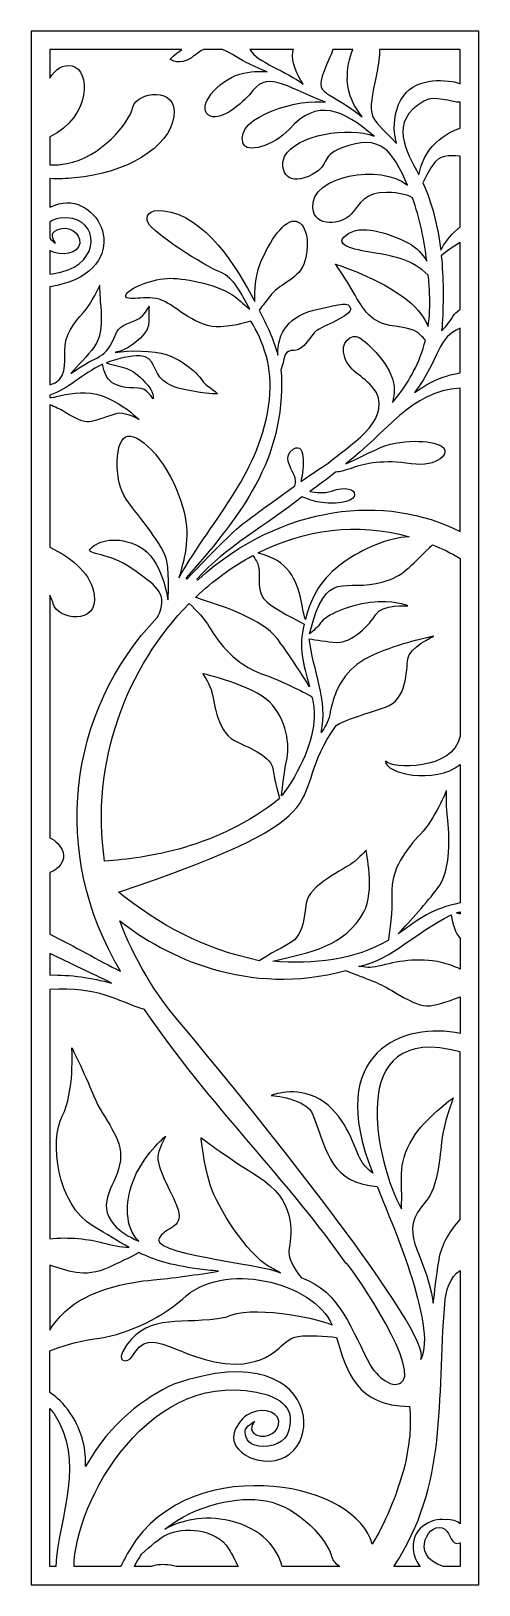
# Model space of a CAD drawing. Header units: centimetres. Extents: x -1.23 to 1.23, y -4.26 to 4.26.
import ezdxf

# ---------------------------------------------------------------- set-up
doc = ezdxf.new("R2010")
doc.units = ezdxf.units.CM
doc.header["$MEASUREMENT"] = 0
doc.layers.add('Layer 1', color=7, linetype='Continuous')

msp = doc.modelspace()

# ---------------------------------------------------------------- linework, layer by layer
at = {"layer": 'Layer 1', "color": 141}
for points, knots in [([(1.126, -4.26054), (1.126, -4.26054), (0.68715, -4.26054), (0.68715, -4.26054), (0.68715, -4.26054), (0.68715, -4.26054), (0.47068, -4.26054), (0.47068, -4.26054), (0.47068, -4.26054), (0.47068, -4.26054), (0.15092, -4.26054), (0.15092, -4.26054), (0.15092, -4.26054), (0.15092, -4.26054), (-0.03904, -4.26054), (-0.03904, -4.26054), (-0.03904, -4.26054), (-0.03904, -4.26054), (-0.29487, -4.26054), (-0.29487, -4.26054), (-0.29487, -4.26054), (-0.29487, -4.26054), (-0.49604, -4.26054), (-0.49604, -4.26054), (-0.49604, -4.26054), (-0.49604, -4.26054), (-0.64033, -4.26054), (-0.64033, -4.26054), (-0.64033, -4.26054), (-0.64033, -4.26054), (-0.70174, -4.26054), (-0.70174, -4.26054), (-0.70174, -4.26054), (-0.70174, -4.26054), (-0.70374, -4.26054), (-0.70374, -4.26054), (-0.70374, -4.26054), (-0.70374, -4.26054), (-0.77405, -4.26054), (-0.77405, -4.26054), (-0.77405, -4.26054), (-0.77405, -4.26054), (-0.99218, -4.26054), (-0.99218, -4.26054), (-0.99218, -4.26054), (-0.99218, -4.26054), (-1.09483, -4.26054), (-1.09483, -4.26054), (-1.09483, -4.26054), (-1.09483, -4.26054), (-1.12599, -4.26054), (-1.12599, -4.26054), (-1.12599, -4.26054), (-1.12599, -4.26054), (-1.22835, -4.26054), (-1.22835, -4.26054), (-1.22835, -4.26054), (-1.22835, -4.26054), (-1.22835, -4.15909), (-1.22835, -4.15909), (-1.22835, -4.15909), (-1.22835, -4.15909), (-1.22835, -3.22726), (-1.22835, -3.22726), (-1.22835, -3.22726), (-1.22835, -3.22726), (-1.22835, -3.16818), (-1.22835, -3.16818), (-1.22835, -3.16818), (-1.22835, -3.16818), (-1.22835, -2.49654), (-1.22835, -2.49654), (-1.22835, -2.49654), (-1.22835, -2.49654), (-1.22835, -2.38992), (-1.22835, -2.38992), (-1.22835, -2.38992), (-1.22835, -2.38992), (-1.22835, -0.99076), (-1.22835, -0.99076), (-1.22835, -0.99076), (-1.22835, -0.99076), (-1.22835, -0.92577), (-1.22835, -0.92577), (-1.22835, -0.92577), (-1.22835, -0.92577), (-1.22835, -0.74785), (-1.22835, -0.74785), (-1.22835, -0.74785), (-1.22835, -0.74785), (-1.22835, -0.6387), (-1.22835, -0.6387), (-1.22835, -0.6387), (-1.22835, -0.6387), (-1.22835, -0.33131), (-1.22835, -0.33131), (-1.22835, -0.33131), (-1.22835, -0.33131), (-1.22835, -0.25448), (-1.22835, -0.25448), (-1.22835, -0.25448), (-1.22835, -0.25448), (-1.22835, -0.17464), (-1.22835, -0.17464), (-1.22835, -0.17464), (-1.22835, -0.17464), (-1.22835, -0.14592), (-1.22835, -0.14592), (-1.22835, -0.14592), (-1.22835, -0.14592), (-1.22835, 0.27352), (-1.22835, 0.27352), (-1.22835, 0.27352), (-1.22835, 0.27352), (-1.22835, 0.51914), (-1.22835, 0.51914), (-1.22835, 0.51914), (-1.22835, 0.51914), (-1.22835, 1.29606), (-1.22835, 1.29606), (-1.22835, 1.29606), (-1.22835, 1.29606), (-1.22835, 1.46873), (-1.22835, 1.46873), (-1.22835, 1.46873), (-1.22835, 1.46873), (-1.22835, 2.84759), (-1.22835, 2.84759), (-1.22835, 2.84759), (-1.22835, 2.84759), (-1.22835, 2.92391), (-1.22835, 2.92391), (-1.22835, 2.92391), (-1.22835, 2.92391), (-1.22835, 3.4602), (-1.22835, 3.4602), (-1.22835, 3.4602), (-1.22835, 3.4602), (-1.22835, 3.535), (-1.22835, 3.535), (-1.22835, 3.535), (-1.22835, 3.535), (-1.22835, 3.64371), (-1.22835, 3.64371), (-1.22835, 3.64371), (-1.22835, 3.64371), (-1.22835, 3.80923), (-1.22835, 3.80923), (-1.22835, 3.80923), (-1.22835, 3.80923), (-1.22835, 4.15909), (-1.22835, 4.15909), (-1.22835, 4.15909), (-1.22835, 4.15909), (-1.22835, 4.26053), (-1.22835, 4.26053), (-1.22835, 4.26053), (-1.22835, 4.26053), (-1.12599, 4.26053), (-1.12599, 4.26053), (-1.12599, 4.26053), (-1.12599, 4.26053), (-0.23925, 4.26053), (-0.23925, 4.26053), (-0.23925, 4.26053), (-0.23925, 4.26053), (-0.17115, 4.26053), (-0.17115, 4.26053), (-0.17115, 4.26053), (-0.17115, 4.26053), (-0.08163, 4.26053), (-0.08163, 4.26053), (-0.08163, 4.26053), (-0.08163, 4.26053), (0.02567, 4.26053), (0.02567, 4.26053), (0.02567, 4.26053), (0.02567, 4.26053), (0.28216, 4.26053), (0.28216, 4.26053), (0.28216, 4.26053), (0.28216, 4.26053), (0.42595, 4.26053), (0.42595, 4.26053), (0.42595, 4.26053), (0.42595, 4.26053), (1.126, 4.26053), (1.126, 4.26053), (1.126, 4.26053), (1.126, 4.26053), (1.22836, 4.26053), (1.22836, 4.26053), (1.22836, 4.26053), (1.22836, 4.26053), (1.22836, 4.15909), (1.22836, 4.15909), (1.22836, 4.15909), (1.22836, 4.15909), (1.22836, 3.73963), (1.22836, 3.73963), (1.22836, 3.73963), (1.22836, 3.73963), (1.22836, 3.57592), (1.22836, 3.57592), (1.22836, 3.57592), (1.22836, 3.57592), (1.22836, 3.25664), (1.22836, 3.25664), (1.22836, 3.25664), (1.22836, 3.25664), (1.22836, 3.14824), (1.22836, 3.14824), (1.22836, 3.14824), (1.22836, 3.14824), (1.22836, 2.7879), (1.22836, 2.7879), (1.22836, 2.7879), (1.22836, 2.7879), (1.22836, 2.65257), (1.22836, 2.65257), (1.22836, 2.65257), (1.22836, 2.65257), (1.22836, 2.39538), (1.22836, 2.39538), (1.22836, 2.39538), (1.22836, 2.39538), (1.22836, 2.30002), (1.22836, 2.30002), (1.22836, 2.30002), (1.22836, 2.30002), (1.22836, 1.45623), (1.22836, 1.45623), (1.22836, 1.45623), (1.22836, 1.45623), (1.22836, 1.30372), (1.22836, 1.30372), (1.22836, 1.30372), (1.22836, 1.30372), (1.22836, 0.36633), (1.22836, 0.36633), (1.22836, 0.36633), (1.22836, 0.36633), (1.22836, 0.23911), (1.22836, 0.23911), (1.22836, 0.23911), (1.22836, 0.23911), (1.22836, 0.10286), (1.22836, 0.10286), (1.22836, 0.10286), (1.22836, 0.10286), (1.22836, 0.09508), (1.22836, 0.09508), (1.22836, 0.09508), (1.22836, 0.09508), (1.22836, -0.27286), (1.22836, -0.27286), (1.22836, -0.27286), (1.22836, -0.27286), (1.22836, -0.4803), (1.22836, -0.4803), (1.22836, -0.4803), (1.22836, -0.4803), (1.22836, -0.50063), (1.22836, -0.50063), (1.22836, -0.50063), (1.22836, -0.50063), (1.22836, -0.53778), (1.22836, -0.53778), (1.22836, -0.53778), (1.22836, -0.53778), (1.22836, -0.59751), (1.22836, -0.59751), (1.22836, -0.59751), (1.22836, -0.59751), (1.22836, -0.77805), (1.22836, -0.77805), (1.22836, -0.77805), (1.22836, -0.77805), (1.22836, -0.93868), (1.22836, -0.93868), (1.22836, -0.93868), (1.22836, -0.93868), (1.22836, -1.0115), (1.22836, -1.0115), (1.22836, -1.0115), (1.22836, -1.0115), (1.22836, -1.27149), (1.22836, -1.27149), (1.22836, -1.27149), (1.22836, -1.27149), (1.22836, -1.43188), (1.22836, -1.43188), (1.22836, -1.43188), (1.22836, -1.43188), (1.22836, -2.16338), (1.22836, -2.16338), (1.22836, -2.16338), (1.22836, -2.16338), (1.22836, -2.43997), (1.22836, -2.43997), (1.22836, -2.43997), (1.22836, -2.43997), (1.22836, -4.15909), (1.22836, -4.15909), (1.22836, -4.15909), (1.22836, -4.15909), (1.22836, -4.17668), (1.22836, -4.17668), (1.22836, -4.17668), (1.22836, -4.17668), (1.22836, -4.23943), (1.22836, -4.23943), (1.22836, -4.23943), (1.22836, -4.23943), (1.22836, -4.26054), (1.22836, -4.26054), (1.22836, -4.26054), (1.22836, -4.26054), (1.126, -4.26054), (1.126, -4.26054)], [0, 0, 0, 0, 0.0123457, 0.0123457, 0.0123457, 0.0123457, 0.0246914, 0.0246914, 0.0246914, 0.0246914, 0.037037, 0.037037, 0.037037, 0.037037, 0.0493827, 0.0493827, 0.0493827, 0.0493827, 0.0617284, 0.0617284, 0.0617284, 0.0617284, 0.0740741, 0.0740741, 0.0740741, 0.0740741, 0.0864198, 0.0864198, 0.0864198, 0.0864198, 0.0987654, 0.0987654, 0.0987654, 0.0987654, 0.1111111, 0.1111111, 0.1111111, 0.1111111, 0.1234568, 0.1234568, 0.1234568, 0.1234568, 0.1358025, 0.1358025, 0.1358025, 0.1358025, 0.1481481, 0.1481481, 0.1481481, 0.1481481, 0.1604938, 0.1604938, 0.1604938, 0.1604938, 0.1728395, 0.1728395, 0.1728395, 0.1728395, 0.1851852, 0.1851852, 0.1851852, 0.1851852, 0.1975309, 0.1975309, 0.1975309, 0.1975309, 0.2098765, 0.2098765, 0.2098765, 0.2098765, 0.2222222, 0.2222222, 0.2222222, 0.2222222, 0.2345679, 0.2345679, 0.2345679, 0.2345679, 0.2469136, 0.2469136, 0.2469136, 0.2469136, 0.2592593, 0.2592593, 0.2592593, 0.2592593, 0.2716049, 0.2716049, 0.2716049, 0.2716049, 0.2839506, 0.2839506, 0.2839506, 0.2839506, 0.2962963, 0.2962963, 0.2962963, 0.2962963, 0.308642, 0.308642, 0.308642, 0.308642, 0.3209877, 0.3209877, 0.3209877, 0.3209877, 0.3333333, 0.3333333, 0.3333333, 0.3333333, 0.345679, 0.345679, 0.345679, 0.345679, 0.3580247, 0.3580247, 0.3580247, 0.3580247, 0.3703704, 0.3703704, 0.3703704, 0.3703704, 0.382716, 0.382716, 0.382716, 0.382716, 0.3950617, 0.3950617, 0.3950617, 0.3950617, 0.4074074, 0.4074074, 0.4074074, 0.4074074, 0.4197531, 0.4197531, 0.4197531, 0.4197531, 0.4320988, 0.4320988, 0.4320988, 0.4320988, 0.4444444, 0.4444444, 0.4444444, 0.4444444, 0.4567901, 0.4567901, 0.4567901, 0.4567901, 0.4691358, 0.4691358, 0.4691358, 0.4691358, 0.4814815, 0.4814815, 0.4814815, 0.4814815, 0.4938272, 0.4938272, 0.4938272, 0.4938272, 0.5061728, 0.5061728, 0.5061728, 0.5061728, 0.5185185, 0.5185185, 0.5185185, 0.5185185, 0.5308642, 0.5308642, 0.5308642, 0.5308642, 0.5432099, 0.5432099, 0.5432099, 0.5432099, 0.5555556, 0.5555556, 0.5555556, 0.5555556, 0.5679012, 0.5679012, 0.5679012, 0.5679012, 0.5802469, 0.5802469, 0.5802469, 0.5802469, 0.5925926, 0.5925926, 0.5925926, 0.5925926, 0.6049383, 0.6049383, 0.6049383, 0.6049383, 0.617284, 0.617284, 0.617284, 0.617284, 0.6296296, 0.6296296, 0.6296296, 0.6296296, 0.6419753, 0.6419753, 0.6419753, 0.6419753, 0.654321, 0.654321, 0.654321, 0.654321, 0.6666667, 0.6666667, 0.6666667, 0.6666667, 0.6790123, 0.6790123, 0.6790123, 0.6790123, 0.691358, 0.691358, 0.691358, 0.691358, 0.7037037, 0.7037037, 0.7037037, 0.7037037, 0.7160494, 0.7160494, 0.7160494, 0.7160494, 0.7283951, 0.7283951, 0.7283951, 0.7283951, 0.7407407, 0.7407407, 0.7407407, 0.7407407, 0.7530864, 0.7530864, 0.7530864, 0.7530864, 0.7654321, 0.7654321, 0.7654321, 0.7654321, 0.7777778, 0.7777778, 0.7777778, 0.7777778, 0.7901235, 0.7901235, 0.7901235, 0.7901235, 0.8024691, 0.8024691, 0.8024691, 0.8024691, 0.8148148, 0.8148148, 0.8148148, 0.8148148, 0.8271605, 0.8271605, 0.8271605, 0.8271605, 0.8395062, 0.8395062, 0.8395062, 0.8395062, 0.8518519, 0.8518519, 0.8518519, 0.8518519, 0.8641975, 0.8641975, 0.8641975, 0.8641975, 0.8765432, 0.8765432, 0.8765432, 0.8765432, 0.8888889, 0.8888889, 0.8888889, 0.8888889, 0.9012346, 0.9012346, 0.9012346, 0.9012346, 0.9135802, 0.9135802, 0.9135802, 0.9135802, 0.9259259, 0.9259259, 0.9259259, 0.9259259, 0.9382716, 0.9382716, 0.9382716, 0.9382716, 0.9506173, 0.9506173, 0.9506173, 0.9506173, 0.962963, 0.962963, 0.962963, 0.962963, 0.9753086, 0.9753086, 0.9753086, 0.9753086, 1, 1, 1, 1]), ([(-0.40199, 4.15909), (-0.43957, 4.13204), (-0.46624, 4.10538), (-0.46624, 4.10538), (-0.46624, 4.10538), (-0.46624, 4.10538), (-0.41256, 4.06845), (-0.34911, 4.1144), (-0.34911, 4.1144), (-0.31945, 4.13587), (-0.29989, 4.15022), (-0.2834, 4.15909), (-0.2834, 4.15909), (-0.2834, 4.15909), (-0.17741, 4.15909), (-0.17741, 4.15909), (-0.17741, 4.15909), (-0.1263, 4.14017), (-0.08503, 4.103), (-0.02756, 4.07822), (-0.02756, 4.07822), (-0.00254, 4.06744), (0.02968, 4.05327), (0.06633, 4.03652), (0.06633, 4.03652), (0.02564, 4.04139), (-0.02675, 4.04125), (-0.08303, 4.02435), (-0.08303, 4.02435), (-0.20798, 3.9869), (-0.31831, 3.84647), (-0.25666, 3.80158), (-0.25666, 3.80158), (-0.19502, 3.75669), (-0.0902, 3.85032), (-0.02946, 3.911), (-0.02946, 3.911), (0.06376, 4.05127), (0.15509, 3.96011), (0.3869, 3.87014), (0.3869, 3.87014), (0.26065, 3.89321), (-0.11529, 3.79753), (-0.06544, 3.64468), (-0.06544, 3.64468), (-0.04529, 3.58854), (0.09779, 3.62825), (0.18933, 3.72286), (0.18933, 3.72286), (0.33758, 3.89223), (0.48374, 3.83233), (0.653, 3.68392), (0.653, 3.68392), (0.51563, 3.73969), (0.22184, 3.69241), (0.1626, 3.5722), (0.1626, 3.5722), (0.13322, 3.51269), (0.16552, 3.40827), (0.2926, 3.46381), (0.2926, 3.46381), (0.41968, 3.51927), (0.35005, 3.57203), (0.47628, 3.62031), (0.47628, 3.62031), (0.69233, 3.70302), (0.75496, 3.60286), (0.83669, 3.41514), (0.83669, 3.41514), (0.69306, 3.53488), (0.30171, 3.46916), (0.31678, 3.2909), (0.31678, 3.2909), (0.32611, 3.18107), (0.47552, 3.19843), (0.52696, 3.2562), (0.52696, 3.2562), (0.57841, 3.314), (0.59935, 3.37783), (0.72404, 3.37538), (0.72404, 3.37538), (0.79131, 3.374), (0.83276, 3.36395), (0.86348, 3.34656), (0.86348, 3.34656), (0.90369, 3.23437), (0.92795, 3.1139), (0.94217, 2.99945), (0.94217, 2.99945), (0.91899, 3.03723), (0.88678, 3.07438), (0.84288, 3.0968), (0.84288, 3.0968), (0.72502, 3.15701), (0.57892, 3.20482), (0.50006, 3.14192), (0.50006, 3.14192), (0.42117, 3.07897), (0.56184, 3.0607), (0.67114, 3.04121), (0.67114, 3.04121), (0.7643, 3.0246), (0.86383, 3.00719), (0.9507, 2.92127), (0.9507, 2.92127), (0.95375, 2.88723), (0.95607, 2.85408), (0.95769, 2.82225), (0.95769, 2.82225), (0.96109, 2.75593), (0.95776, 2.69529), (0.9494, 2.63959), (0.9494, 2.63959), (0.9319, 2.6833), (0.89908, 2.73478), (0.83716, 2.78444), (0.83716, 2.78444), (0.68633, 2.90538), (0.44106, 2.98289), (0.44106, 2.98289), (0.44106, 2.98289), (0.44106, 2.98289), (0.46817, 2.94799), (0.52785, 2.84871), (0.52785, 2.84871), (0.58753, 2.74944), (0.62238, 2.66673), (0.74053, 2.64651), (0.74053, 2.64651), (0.85865, 2.62633), (0.87633, 2.62494), (0.9083, 2.59333), (0.9083, 2.59333), (0.91778, 2.58397), (0.92672, 2.57472), (0.93483, 2.56624), (0.93483, 2.56624), (0.90305, 2.43788), (0.84422, 2.33923), (0.78421, 2.26115), (0.78421, 2.26115), (0.77471, 2.24879), (0.7644, 2.23602), (0.75368, 2.22304), (0.75368, 2.22304), (0.76115, 2.24921), (0.76554, 2.27852), (0.76323, 2.31007), (0.76323, 2.31007), (0.75474, 2.42713), (0.61359, 2.55463), (0.57193, 2.57976), (0.57193, 2.57976), (0.53026, 2.60485), (0.46194, 2.5556), (0.49197, 2.46961), (0.49197, 2.46961), (0.52196, 2.38357), (0.60558, 2.37339), (0.66568, 2.27772), (0.66568, 2.27772), (0.74408, 2.11561), (0.50949, 1.98355), (0.4012, 1.89106), (0.4012, 1.89106), (0.35804, 1.86209), (0.31126, 1.83166), (0.25187, 1.79018), (0.25187, 1.79018), (0.26059, 1.82509), (0.28954, 2.01719), (0.20944, 1.96798), (0.20944, 1.96798), (0.15168, 1.93248), (0.19351, 1.87101), (0.21493, 1.82569), (0.21493, 1.82569), (0.22363, 1.80726), (0.22303, 1.78539), (0.21933, 1.7659), (0.21933, 1.7659), (0.11153, 1.69037), (-0.00418, 1.60702), (-0.07652, 1.55031), (-0.07652, 1.55031), (-0.13115, 1.50746), (-0.2911, 1.34226), (-0.36881, 1.25994), (-0.36881, 1.25994), (-0.37457, 1.25156), (-0.38034, 1.25739), (-0.37708, 1.26164), (-0.37708, 1.26164), (-0.10802, 1.57282), (0.15062, 1.87332), (0.14592, 2.33672), (0.14592, 2.33672), (0.14664, 2.35854), (0.14501, 2.38069), (0.14216, 2.40307), (0.14216, 2.40307), (0.14586, 2.41319), (0.15013, 2.42626), (0.15385, 2.4416), (0.15385, 2.4416), (0.16253, 2.47729), (0.16196, 2.51006), (0.21546, 2.50954), (0.21546, 2.50954), (0.26895, 2.50894), (0.30572, 2.59337), (0.33523, 2.61647), (0.33523, 2.61647), (0.36475, 2.63965), (0.53249, 2.69922), (0.52393, 2.7399), (0.52393, 2.7399), (0.51533, 2.78059), (0.47297, 2.76212), (0.34489, 2.73578), (0.34489, 2.73578), (0.18488, 2.70293), (0.12146, 2.60359), (0.12592, 2.48301), (0.12592, 2.48301), (0.10267, 2.56806), (0.06255, 2.65316), (0.02309, 2.73003), (0.02309, 2.73003), (0.03909, 2.75126), (0.0629, 2.78243), (0.09118, 2.81756), (0.09118, 2.81756), (0.1435, 2.88254), (0.24339, 2.89652), (0.27343, 2.99968), (0.27343, 2.99968), (0.30344, 3.10276), (0.28132, 3.21731), (0.21455, 3.21893), (0.21455, 3.21893), (0.14779, 3.22054), (0.06397, 3.07799), (0.02508, 2.97552), (0.02508, 2.97552), (0.00289, 2.91702), (-0.00164, 2.83601), (-0.00144, 2.77708), (-0.00144, 2.77708), (-0.09996, 2.9646), (-0.27166, 3.24889), (-0.50191, 3.27519), (-0.50191, 3.27519), (-0.58502, 3.28676), (-0.60414, 3.24145), (-0.58564, 3.20901), (-0.58564, 3.20901), (-0.56107, 3.1525), (-0.27867, 2.97389), (-0.18919, 2.93779), (-0.18919, 2.93779), (-0.11352, 2.90723), (-0.07899, 2.82518), (-0.0292, 2.7358), (-0.0292, 2.7358), (-0.05253, 2.75554), (-0.08114, 2.77953), (-0.11123, 2.80436), (-0.11123, 2.80436), (-0.18446, 2.86462), (-0.37602, 2.90516), (-0.46535, 2.90492), (-0.46535, 2.90492), (-0.55467, 2.90465), (-0.69942, 2.85058), (-0.70854, 2.81124), (-0.70854, 2.81124), (-0.71767, 2.77195), (-0.59188, 2.81662), (-0.51081, 2.78482), (-0.51081, 2.78482), (-0.42975, 2.75298), (-0.31955, 2.62792), (-0.18874, 2.63949), (-0.18874, 2.63949), (-0.08284, 2.64884), (-0.06088, 2.6596), (-0.02334, 2.66925), (-0.02334, 2.66925), (0.04377, 2.56209), (0.10018, 2.41783), (0.079, 2.23881), (0.079, 2.23881), (0.03145, 1.83644), (-0.21877, 1.60826), (-0.41775, 1.26194), (-0.41775, 1.26194), (-0.38148, 1.37947), (-0.3537, 1.50624), (-0.39527, 1.64805), (-0.39527, 1.64805), (-0.46843, 1.89756), (-0.62475, 2.04804), (-0.69719, 2.03919), (-0.69719, 2.03919), (-0.76963, 2.03035), (-0.77925, 1.79826), (-0.70671, 1.69433), (-0.70671, 1.69433), (-0.63418, 1.59043), (-0.50002, 1.4417), (-0.48373, 1.35311), (-0.48373, 1.35311), (-0.46741, 1.26453), (-0.47748, 1.14162), (-0.47748, 1.14162), (-0.47748, 1.14162), (-0.47748, 1.14162), (-0.50857, 1.36959), (-0.63483, 1.43408), (-0.63483, 1.43408), (-0.76112, 1.49855), (-0.85911, 1.46259), (-0.89917, 1.42574), (-0.89917, 1.42574), (-0.93924, 1.38888), (-0.8213, 1.40508), (-0.7007, 1.33013), (-0.7007, 1.33013), (-0.56239, 1.23322), (-0.48708, 1.19061), (-0.51658, 1.09106), (-0.51658, 1.09106), (-0.52079, 1.07684), (-0.52714, 1.06146), (-0.53575, 1.04459), (-0.53575, 1.04459), (-1.02919, 0.53058), (-1.12328, -0.25304), (-0.73757, -0.89469), (-0.73757, -0.89469), (-0.85737, -0.83801), (-0.99003, -0.75676), (-1.12599, -0.69192), (-1.12599, -0.69192), (-1.12599, -0.69192), (-1.12599, -0.35415), (-1.12599, -0.35415), (-1.12599, -0.35415), (-1.07625, -0.33617), (-1.03495, -0.2871), (-1.05398, -0.23854), (-1.05398, -0.23854), (-1.06723, -0.20473), (-1.09259, -0.17926), (-1.12599, -0.16359), (-1.12599, -0.16359), (-1.12599, 0.28127), (-1.12599, 0.72007), (-1.12599, 1.16694), (-1.12599, 1.16694), (-1.11649, 1.14931), (-1.10992, 1.13317), (-1.10669, 1.11953), (-1.10669, 1.11953), (-1.08613, 1.03257), (-0.85766, 0.99971), (-0.88199, 1.17014), (-0.88199, 1.17014), (-0.89683, 1.2741), (-0.99055, 1.36727), (-1.12599, 1.42982), (-1.12599, 1.42982), (-1.12599, 1.42982), (-1.12599, 2.21102), (-1.12599, 2.21102), (-1.12599, 2.21102), (-1.0964, 2.19944), (-1.07267, 2.18902), (-1.04233, 2.17087), (-1.04233, 2.17087), (-0.90721, 2.08999), (-0.91879, 2.11426), (-0.76357, 2.16187), (-0.76357, 2.16187), (-0.71768, 2.17594), (-0.63712, 2.13115), (-0.63712, 2.13115), (-0.63712, 2.13115), (-0.63712, 2.13115), (-0.63712, 2.13115), (-0.66744, 2.15843), (-0.66744, 2.15843), (-0.69778, 2.18571), (-0.78725, 2.25027), (-0.86952, 2.26894), (-0.86952, 2.26894), (-0.95181, 2.2876), (-1.0267, 2.27194), (-1.08879, 2.25583), (-1.08879, 2.25583), (-1.10399, 2.25189), (-1.11553, 2.25117), (-1.12599, 2.25172), (-1.12599, 2.25172), (-1.12599, 2.25172), (-1.12599, 2.26372), (-1.12599, 2.26372), (-1.12599, 2.26372), (-1.02392, 2.29748), (-0.95356, 2.37655), (-0.836, 2.43413), (-0.836, 2.43413), (-0.82196, 2.34412), (-0.77856, 2.30059), (-0.64105, 2.30319), (-0.64105, 2.30319), (-0.59282, 2.30409), (-0.55906, 2.2436), (-0.55906, 2.2436), (-0.55906, 2.2436), (-0.55906, 2.2436), (-0.55021, 2.28311), (-0.60356, 2.33589), (-0.60356, 2.33589), (-0.67588, 2.41887), (-0.72698, 2.41474), (-0.81661, 2.44124), (-0.81661, 2.44124), (-0.74438, 2.46644), (-0.68504, 2.4812), (-0.63024, 2.47925), (-0.63024, 2.47925), (-0.54694, 2.47626), (-0.5592, 2.38767), (-0.50428, 2.34378), (-0.50428, 2.34378), (-0.44936, 2.29991), (-0.40753, 2.30105), (-0.30302, 2.27895), (-0.30302, 2.27895), (-0.30175, 2.27868), (-0.2004, 2.26608), (-0.20553, 2.27233), (-0.20553, 2.27233), (-0.21222, 2.2805), (-0.27478, 2.32274), (-0.28909, 2.34393), (-0.28909, 2.34393), (-0.32713, 2.4003), (-0.40913, 2.46033), (-0.48769, 2.48671), (-0.48769, 2.48671), (-0.55264, 2.50852), (-0.69422, 2.5124), (-0.76738, 2.49736), (-0.76738, 2.49736), (-0.75633, 2.50516), (-0.74034, 2.50139), (-0.71789, 2.51382), (-0.71789, 2.51382), (-0.66455, 2.54335), (-0.57747, 2.59785), (-0.58209, 2.67396), (-0.58209, 2.67396), (-0.58516, 2.72487), (-0.58165, 2.74503), (-0.57901, 2.75282), (-0.57901, 2.75282), (-0.58618, 2.73924), (-0.6086, 2.69996), (-0.63603, 2.68376), (-0.63603, 2.68376), (-0.66945, 2.66401), (-0.74096, 2.65085), (-0.75993, 2.607), (-0.75993, 2.607), (-0.82795, 2.441), (-0.84936, 2.50148), (-1.01042, 2.3821), (-1.01042, 2.3821), (-0.9704, 2.4259), (-0.91799, 2.48084), (-0.88416, 2.52502), (-0.88416, 2.52502), (-0.83145, 2.59385), (-0.84276, 2.71473), (-0.84841, 2.77517), (-0.84841, 2.77517), (-0.85406, 2.83561), (-0.85199, 2.86697), (-0.85199, 2.86697), (-0.85199, 2.86697), (-0.85199, 2.86697), (-0.89394, 2.76633), (-0.94225, 2.71568), (-0.94225, 2.71568), (-0.99056, 2.66502), (-1.04664, 2.59369), (-1.04272, 2.50711), (-1.04272, 2.50711), (-1.04273, 2.43909), (-1.03192, 2.34217), (-1.12599, 2.32078), (-1.12599, 2.32078), (-1.12599, 2.32078), (-1.12599, 2.85748), (-1.12599, 2.85748), (-1.12599, 2.85748), (-1.08874, 2.86367), (-1.05354, 2.8726), (-1.02134, 2.88414), (-1.02134, 2.88414), (-0.65701, 3.01477), (-0.87954, 3.41684), (-1.11994, 3.29661), (-1.11994, 3.29661), (-1.122, 3.29558), (-1.12402, 3.29453), (-1.12599, 3.29346), (-1.12599, 3.29346), (-1.12599, 3.29346), (-1.12599, 3.45134), (-1.12599, 3.45134), (-1.12599, 3.45134), (-1.0802, 3.44966), (-1.03475, 3.45095), (-0.9904, 3.45486), (-0.9904, 3.45486), (-0.70578, 3.47988), (-0.46957, 3.62136), (-0.44524, 3.79176), (-0.44524, 3.79176), (-0.42091, 3.9622), (-0.64938, 3.92933), (-0.66994, 3.84237), (-0.66994, 3.84237), (-0.69051, 3.75545), (-0.84654, 3.56741), (-1.03292, 3.53354), (-1.03292, 3.53354), (-1.06135, 3.52838), (-1.09269, 3.52591), (-1.12599, 3.52619), (-1.12599, 3.52619), (-1.12599, 3.52619), (-1.12599, 3.67988), (-1.12599, 3.67988), (-1.12599, 3.67988), (-0.89524, 3.79303), (-0.90176, 4.04787), (-1.00359, 4.06973), (-1.00359, 4.06973), (-1.05578, 4.08094), (-1.09361, 4.0502), (-1.12599, 4.00235), (-1.12599, 4.00235), (-1.12599, 4.00235), (-1.12599, 4.15909), (-1.12599, 4.15909), (-1.12599, 4.15909), (-1.12599, 4.15909), (-0.40199, 4.15909), (-0.40199, 4.15909)], [0, 0, 0, 0, 0.0070423, 0.0070423, 0.0070423, 0.0070423, 0.0140845, 0.0140845, 0.0140845, 0.0140845, 0.0211268, 0.0211268, 0.0211268, 0.0211268, 0.028169, 0.028169, 0.028169, 0.028169, 0.0352113, 0.0352113, 0.0352113, 0.0352113, 0.0422535, 0.0422535, 0.0422535, 0.0422535, 0.0492958, 0.0492958, 0.0492958, 0.0492958, 0.056338, 0.056338, 0.056338, 0.056338, 0.0633803, 0.0633803, 0.0633803, 0.0633803, 0.0704225, 0.0704225, 0.0704225, 0.0704225, 0.0774648, 0.0774648, 0.0774648, 0.0774648, 0.084507, 0.084507, 0.084507, 0.084507, 0.0915493, 0.0915493, 0.0915493, 0.0915493, 0.0985915, 0.0985915, 0.0985915, 0.0985915, 0.1056338, 0.1056338, 0.1056338, 0.1056338, 0.1126761, 0.1126761, 0.1126761, 0.1126761, 0.1197183, 0.1197183, 0.1197183, 0.1197183, 0.1267606, 0.1267606, 0.1267606, 0.1267606, 0.1338028, 0.1338028, 0.1338028, 0.1338028, 0.1408451, 0.1408451, 0.1408451, 0.1408451, 0.1478873, 0.1478873, 0.1478873, 0.1478873, 0.1549296, 0.1549296, 0.1549296, 0.1549296, 0.1619718, 0.1619718, 0.1619718, 0.1619718, 0.1690141, 0.1690141, 0.1690141, 0.1690141, 0.1760563, 0.1760563, 0.1760563, 0.1760563, 0.1830986, 0.1830986, 0.1830986, 0.1830986, 0.1901408, 0.1901408, 0.1901408, 0.1901408, 0.1971831, 0.1971831, 0.1971831, 0.1971831, 0.2042254, 0.2042254, 0.2042254, 0.2042254, 0.2112676, 0.2112676, 0.2112676, 0.2112676, 0.2183099, 0.2183099, 0.2183099, 0.2183099, 0.2253521, 0.2253521, 0.2253521, 0.2253521, 0.2323944, 0.2323944, 0.2323944, 0.2323944, 0.2394366, 0.2394366, 0.2394366, 0.2394366, 0.2464789, 0.2464789, 0.2464789, 0.2464789, 0.2535211, 0.2535211, 0.2535211, 0.2535211, 0.2605634, 0.2605634, 0.2605634, 0.2605634, 0.2676056, 0.2676056, 0.2676056, 0.2676056, 0.2746479, 0.2746479, 0.2746479, 0.2746479, 0.2816901, 0.2816901, 0.2816901, 0.2816901, 0.2887324, 0.2887324, 0.2887324, 0.2887324, 0.2957746, 0.2957746, 0.2957746, 0.2957746, 0.3028169, 0.3028169, 0.3028169, 0.3028169, 0.3098592, 0.3098592, 0.3098592, 0.3098592, 0.3169014, 0.3169014, 0.3169014, 0.3169014, 0.3239437, 0.3239437, 0.3239437, 0.3239437, 0.3309859, 0.3309859, 0.3309859, 0.3309859, 0.3380282, 0.3380282, 0.3380282, 0.3380282, 0.3450704, 0.3450704, 0.3450704, 0.3450704, 0.3521127, 0.3521127, 0.3521127, 0.3521127, 0.3591549, 0.3591549, 0.3591549, 0.3591549, 0.3661972, 0.3661972, 0.3661972, 0.3661972, 0.3732394, 0.3732394, 0.3732394, 0.3732394, 0.3802817, 0.3802817, 0.3802817, 0.3802817, 0.3873239, 0.3873239, 0.3873239, 0.3873239, 0.3943662, 0.3943662, 0.3943662, 0.3943662, 0.4014085, 0.4014085, 0.4014085, 0.4014085, 0.4084507, 0.4084507, 0.4084507, 0.4084507, 0.415493, 0.415493, 0.415493, 0.415493, 0.4225352, 0.4225352, 0.4225352, 0.4225352, 0.4295775, 0.4295775, 0.4295775, 0.4295775, 0.4366197, 0.4366197, 0.4366197, 0.4366197, 0.443662, 0.443662, 0.443662, 0.443662, 0.4507042, 0.4507042, 0.4507042, 0.4507042, 0.4577465, 0.4577465, 0.4577465, 0.4577465, 0.4647887, 0.4647887, 0.4647887, 0.4647887, 0.471831, 0.471831, 0.471831, 0.471831, 0.4788732, 0.4788732, 0.4788732, 0.4788732, 0.4859155, 0.4859155, 0.4859155, 0.4859155, 0.4929577, 0.4929577, 0.4929577, 0.4929577, 0.5, 0.5, 0.5, 0.5, 0.5070423, 0.5070423, 0.5070423, 0.5070423, 0.5140845, 0.5140845, 0.5140845, 0.5140845, 0.5211268, 0.5211268, 0.5211268, 0.5211268, 0.528169, 0.528169, 0.528169, 0.528169, 0.5352113, 0.5352113, 0.5352113, 0.5352113, 0.5422535, 0.5422535, 0.5422535, 0.5422535, 0.5492958, 0.5492958, 0.5492958, 0.5492958, 0.556338, 0.556338, 0.556338, 0.556338, 0.5633803, 0.5633803, 0.5633803, 0.5633803, 0.5704225, 0.5704225, 0.5704225, 0.5704225, 0.5774648, 0.5774648, 0.5774648, 0.5774648, 0.584507, 0.584507, 0.584507, 0.584507, 0.5915493, 0.5915493, 0.5915493, 0.5915493, 0.5985915, 0.5985915, 0.5985915, 0.5985915, 0.6056338, 0.6056338, 0.6056338, 0.6056338, 0.6126761, 0.6126761, 0.6126761, 0.6126761, 0.6197183, 0.6197183, 0.6197183, 0.6197183, 0.6267606, 0.6267606, 0.6267606, 0.6267606, 0.6338028, 0.6338028, 0.6338028, 0.6338028, 0.6408451, 0.6408451, 0.6408451, 0.6408451, 0.6478873, 0.6478873, 0.6478873, 0.6478873, 0.6549296, 0.6549296, 0.6549296, 0.6549296, 0.6619718, 0.6619718, 0.6619718, 0.6619718, 0.6690141, 0.6690141, 0.6690141, 0.6690141, 0.6760563, 0.6760563, 0.6760563, 0.6760563, 0.6830986, 0.6830986, 0.6830986, 0.6830986, 0.6901408, 0.6901408, 0.6901408, 0.6901408, 0.6971831, 0.6971831, 0.6971831, 0.6971831, 0.7042254, 0.7042254, 0.7042254, 0.7042254, 0.7112676, 0.7112676, 0.7112676, 0.7112676, 0.7183099, 0.7183099, 0.7183099, 0.7183099, 0.7253521, 0.7253521, 0.7253521, 0.7253521, 0.7323944, 0.7323944, 0.7323944, 0.7323944, 0.7394366, 0.7394366, 0.7394366, 0.7394366, 0.7464789, 0.7464789, 0.7464789, 0.7464789, 0.7535211, 0.7535211, 0.7535211, 0.7535211, 0.7605634, 0.7605634, 0.7605634, 0.7605634, 0.7676056, 0.7676056, 0.7676056, 0.7676056, 0.7746479, 0.7746479, 0.7746479, 0.7746479, 0.7816901, 0.7816901, 0.7816901, 0.7816901, 0.7887324, 0.7887324, 0.7887324, 0.7887324, 0.7957746, 0.7957746, 0.7957746, 0.7957746, 0.8028169, 0.8028169, 0.8028169, 0.8028169, 0.8098592, 0.8098592, 0.8098592, 0.8098592, 0.8169014, 0.8169014, 0.8169014, 0.8169014, 0.8239437, 0.8239437, 0.8239437, 0.8239437, 0.8309859, 0.8309859, 0.8309859, 0.8309859, 0.8380282, 0.8380282, 0.8380282, 0.8380282, 0.8450704, 0.8450704, 0.8450704, 0.8450704, 0.8521127, 0.8521127, 0.8521127, 0.8521127, 0.8591549, 0.8591549, 0.8591549, 0.8591549, 0.8661972, 0.8661972, 0.8661972, 0.8661972, 0.8732394, 0.8732394, 0.8732394, 0.8732394, 0.8802817, 0.8802817, 0.8802817, 0.8802817, 0.8873239, 0.8873239, 0.8873239, 0.8873239, 0.8943662, 0.8943662, 0.8943662, 0.8943662, 0.9014085, 0.9014085, 0.9014085, 0.9014085, 0.9084507, 0.9084507, 0.9084507, 0.9084507, 0.915493, 0.915493, 0.915493, 0.915493, 0.9225352, 0.9225352, 0.9225352, 0.9225352, 0.9295775, 0.9295775, 0.9295775, 0.9295775, 0.9366197, 0.9366197, 0.9366197, 0.9366197, 0.943662, 0.943662, 0.943662, 0.943662, 0.9507042, 0.9507042, 0.9507042, 0.9507042, 0.9577465, 0.9577465, 0.9577465, 0.9577465, 0.9647887, 0.9647887, 0.9647887, 0.9647887, 0.971831, 0.971831, 0.971831, 0.971831, 0.9788732, 0.9788732, 0.9788732, 0.9788732, 0.9859155, 0.9859155, 0.9859155, 0.9859155, 1, 1, 1, 1]), ([(0.21072, 4.15909), (0.20976, 4.15514), (0.20892, 4.15111), (0.20823, 4.147), (0.20823, 4.147), (0.19855, 4.08946), (0.22996, 4.01668), (0.26489, 3.96995), (0.26489, 3.96995), (0.17691, 4.0376), (0.00688, 4.09153), (-0.0281, 4.15909), (-0.0281, 4.15909), (-0.0281, 4.15909), (0.21072, 4.15909), (0.21072, 4.15909)], [0, 0, 0, 0, 0.2, 0.2, 0.2, 0.2, 0.4, 0.4, 0.4, 0.4, 0.6, 0.6, 0.6, 0.6, 1, 1, 1, 1]), ([(0.53675, 4.15909), (0.51586, 4.11458), (0.50507, 4.05365), (0.50649, 3.98895), (0.50649, 3.98895), (0.50814, 3.91242), (0.54754, 3.84), (0.58706, 3.79008), (0.58706, 3.79008), (0.37255, 3.96681), (0.30555, 3.87941), (0.40997, 4.1166), (0.40997, 4.1166), (0.41727, 4.13156), (0.42295, 4.14575), (0.42717, 4.15909), (0.42717, 4.15909), (0.42717, 4.15909), (0.53675, 4.15909), (0.53675, 4.15909)], [0, 0, 0, 0, 0.1666667, 0.1666667, 0.1666667, 0.1666667, 0.3333333, 0.3333333, 0.3333333, 0.3333333, 0.5, 0.5, 0.5, 0.5, 0.6666667, 0.6666667, 0.6666667, 0.6666667, 1, 1, 1, 1]), ([(1.126, 4.15909), (1.126, 4.15909), (1.126, 3.97165), (1.126, 3.97165), (1.126, 3.97165), (1.11373, 3.97702), (1.09903, 3.98126), (1.08169, 3.98383), (1.08169, 3.98383), (0.97639, 3.99933), (0.82347, 3.98956), (0.77775, 3.82946), (0.77775, 3.82946), (0.75676, 3.75601), (0.76331, 3.69204), (0.77643, 3.6442), (0.77643, 3.6442), (0.61523, 3.81343), (0.61581, 3.76995), (0.66766, 4.03089), (0.66766, 4.03089), (0.67734, 4.07965), (0.68482, 4.12438), (0.68374, 4.15909), (0.68374, 4.15909), (0.68374, 4.15909), (1.126, 4.15909), (1.126, 4.15909)], [0, 0, 0, 0, 0.125, 0.125, 0.125, 0.125, 0.25, 0.25, 0.25, 0.25, 0.375, 0.375, 0.375, 0.375, 0.5, 0.5, 0.5, 0.5, 0.625, 0.625, 0.625, 0.625, 0.75, 0.75, 0.75, 0.75, 1, 1, 1, 1]), ([(1.126, 3.87017), (1.126, 3.87017), (1.126, 3.72725), (1.126, 3.72725), (1.126, 3.72725), (1.08284, 3.71411), (1.03735, 3.68973), (0.99296, 3.64887), (0.99296, 3.64887), (0.93501, 3.59554), (0.90984, 3.52875), (0.89901, 3.4726), (0.89901, 3.4726), (0.82889, 3.60468), (0.72976, 3.76229), (0.92609, 3.87598), (0.92609, 3.87598), (0.99002, 3.91304), (1.07252, 3.86803), (1.126, 3.87017)], [0, 0, 0, 0, 0.1666667, 0.1666667, 0.1666667, 0.1666667, 0.3333333, 0.3333333, 0.3333333, 0.3333333, 0.5, 0.5, 0.5, 0.5, 0.6666667, 0.6666667, 0.6666667, 0.6666667, 1, 1, 1, 1]), ([(1.126, 3.57492), (1.126, 3.57492), (1.126, 3.18659), (1.126, 3.18659), (1.126, 3.18659), (1.12095, 3.18249), (1.11592, 3.1783), (1.11088, 3.17401), (1.11088, 3.17401), (1.06689, 3.13638), (1.03779, 3.09486), (1.01851, 3.05848), (1.01851, 3.05848), (1.00303, 3.19028), (0.97257, 3.31607), (0.92064, 3.42857), (0.92064, 3.42857), (0.93335, 3.45505), (0.95068, 3.48741), (0.97364, 3.52307), (0.97364, 3.52307), (1.0129, 3.58406), (1.06149, 3.57929), (1.126, 3.57492)], [0, 0, 0, 0, 0.1428571, 0.1428571, 0.1428571, 0.1428571, 0.2857143, 0.2857143, 0.2857143, 0.2857143, 0.4285714, 0.4285714, 0.4285714, 0.4285714, 0.5714286, 0.5714286, 0.5714286, 0.5714286, 0.7142857, 0.7142857, 0.7142857, 0.7142857, 1, 1, 1, 1]), ([(-1.12599, 2.9275), (-1.12599, 2.9275), (-1.12599, 3.05744), (-1.12599, 3.05744), (-1.12599, 3.05744), (-1.06307, 3.02116), (-0.96673, 3.03992), (-0.96176, 3.09607), (-0.96176, 3.09607), (-0.95645, 3.1555), (-1.02265, 3.19526), (-1.0814, 3.1733), (-1.0814, 3.1733), (-1.14019, 3.15137), (-1.09361, 3.09784), (-1.09361, 3.09784), (-1.09361, 3.09784), (-1.1067, 3.10517), (-1.11761, 3.11426), (-1.12599, 3.12424), (-1.12599, 3.12424), (-1.12599, 3.12424), (-1.12599, 3.21226), (-1.12599, 3.21226), (-1.12599, 3.21226), (-1.11383, 3.22268), (-1.09561, 3.23052), (-1.07051, 3.23394), (-1.07051, 3.23394), (-0.86514, 3.26204), (-0.83679, 3.02106), (-1.02408, 2.95181), (-1.02408, 2.95181), (-1.05523, 2.94027), (-1.0895, 2.93209), (-1.12599, 2.9275)], [0, 0, 0, 0, 0.1, 0.1, 0.1, 0.1, 0.2, 0.2, 0.2, 0.2, 0.3, 0.3, 0.3, 0.3, 0.4, 0.4, 0.4, 0.4, 0.5, 0.5, 0.5, 0.5, 0.6, 0.6, 0.6, 0.6, 0.7, 0.7, 0.7, 0.7, 0.8, 0.8, 0.8, 0.8, 1, 1, 1, 1]), ([(1.126, 3.10086), (1.126, 3.10086), (1.126, 2.73541), (1.126, 2.73541), (1.126, 2.73541), (1.10693, 2.72206), (1.09284, 2.70859), (1.0856, 2.69581), (1.0856, 2.69581), (1.06549, 2.66033), (1.04197, 2.63472), (1.02369, 2.61799), (1.02369, 2.61799), (1.02542, 2.63087), (1.02666, 2.64382), (1.02739, 2.65674), (1.02739, 2.65674), (1.03413, 2.7809), (1.03393, 2.90618), (1.02193, 3.0271), (1.02193, 3.0271), (1.04769, 3.0532), (1.08416, 3.07815), (1.126, 3.10086)], [0, 0, 0, 0, 0.1428571, 0.1428571, 0.1428571, 0.1428571, 0.2857143, 0.2857143, 0.2857143, 0.2857143, 0.4285714, 0.4285714, 0.4285714, 0.4285714, 0.5714286, 0.5714286, 0.5714286, 0.5714286, 0.7142857, 0.7142857, 0.7142857, 0.7142857, 1, 1, 1, 1]), ([(1.126, 2.63062), (1.126, 2.63062), (1.126, 2.38576), (1.126, 2.38576), (1.126, 2.38576), (1.10163, 2.38184), (1.07806, 2.3768), (1.05606, 2.37076), (1.05606, 2.37076), (0.99094, 2.35282), (0.92554, 2.31343), (0.8754, 2.27772), (0.8754, 2.27772), (1.01802, 2.4728), (1.00098, 2.58323), (1.126, 2.63062)], [0, 0, 0, 0, 0.2, 0.2, 0.2, 0.2, 0.4, 0.4, 0.4, 0.4, 0.6, 0.6, 0.6, 0.6, 1, 1, 1, 1]), ([(1.126, 2.30307), (1.126, 2.30307), (1.126, 1.51594), (1.126, 1.51594), (1.126, 1.51594), (0.71886, 1.72436), (0.14988, 1.6686), (-0.31083, 1.25387), (-0.31083, 1.25387), (-0.3161, 1.24771), (-0.32189, 1.25083), (-0.31708, 1.25694), (-0.31708, 1.25694), (-0.1564, 1.43294), (0.05229, 1.54475), (0.25937, 1.70645), (0.25937, 1.70645), (0.28147, 1.69675), (0.31546, 1.68376), (0.35354, 1.67654), (0.35354, 1.67654), (0.62722, 1.64374), (0.57249, 1.79906), (0.41981, 1.73732), (0.41981, 1.73732), (0.37725, 1.72292), (0.33269, 1.73119), (0.30118, 1.73621), (0.30118, 1.73621), (0.35855, 1.77631), (0.38333, 1.79523), (0.44208, 1.84161), (0.44208, 1.84161), (0.46598, 1.84349), (0.49555, 1.85084), (0.53663, 1.86589), (0.53663, 1.86589), (0.60198, 1.88982), (0.70706, 1.91067), (0.85616, 1.88806), (0.85616, 1.88806), (1.00527, 1.86546), (1.07784, 1.95072), (1.02375, 1.98406), (1.02375, 1.98406), (0.96965, 2.01741), (0.79232, 2.0277), (0.66927, 1.96823), (0.66927, 1.96823), (0.61075, 1.93993), (0.5482, 1.91047), (0.49851, 1.88721), (0.49851, 1.88721), (0.7187, 2.05666), (0.8554, 2.28539), (1.126, 2.30307)], [0, 0, 0, 0, 0.0666667, 0.0666667, 0.0666667, 0.0666667, 0.1333333, 0.1333333, 0.1333333, 0.1333333, 0.2, 0.2, 0.2, 0.2, 0.2666667, 0.2666667, 0.2666667, 0.2666667, 0.3333333, 0.3333333, 0.3333333, 0.3333333, 0.4, 0.4, 0.4, 0.4, 0.4666667, 0.4666667, 0.4666667, 0.4666667, 0.5333333, 0.5333333, 0.5333333, 0.5333333, 0.6, 0.6, 0.6, 0.6, 0.6666667, 0.6666667, 0.6666667, 0.6666667, 0.7333333, 0.7333333, 0.7333333, 0.7333333, 0.8, 0.8, 0.8, 0.8, 0.8666667, 0.8666667, 0.8666667, 0.8666667, 1, 1, 1, 1]), ([(0.07489, 1.37857), (0.21045, 1.33149), (0.24405, 1.1939), (0.25793, 1.11228), (0.25793, 1.11228), (0.26377, 1.07792), (0.27045, 1.05246), (0.27625, 1.03439), (0.27625, 1.03439), (0.31014, 1.16132), (0.36151, 1.25795), (0.48735, 1.34777), (0.48735, 1.34777), (0.58609, 1.41827), (0.72331, 1.48036), (0.8459, 1.48775), (0.8459, 1.48775), (0.55865, 1.56844), (0.27166, 1.52693), (0.01787, 1.39945), (0.01787, 1.39945), (0.03372, 1.39327), (0.05254, 1.38633), (0.07489, 1.37857)], [0, 0, 0, 0, 0.1428571, 0.1428571, 0.1428571, 0.1428571, 0.2857143, 0.2857143, 0.2857143, 0.2857143, 0.4285714, 0.4285714, 0.4285714, 0.4285714, 0.5714286, 0.5714286, 0.5714286, 0.5714286, 0.7142857, 0.7142857, 0.7142857, 0.7142857, 1, 1, 1, 1]), ([(0.97334, 1.44386), (0.96844, 1.43884), (0.96319, 1.43338), (0.95761, 1.42746), (0.95761, 1.42746), (0.84579, 1.32255), (0.8184, 1.27369), (0.70355, 1.24076), (0.70355, 1.24076), (0.48631, 1.17753), (0.39279, 1.32821), (0.29927, 0.95469), (0.29927, 0.95469), (0.31885, 0.96992), (0.34348, 0.99163), (0.35921, 1.01474), (0.35921, 1.01474), (0.38862, 1.05798), (0.51127, 1.11094), (0.63203, 1.12705), (0.63203, 1.12705), (0.7528, 1.14317), (0.83926, 1.10885), (0.83926, 1.10885), (0.83926, 1.10885), (0.83926, 1.10885), (0.69487, 1.11751), (0.66257, 1.06145), (0.66257, 1.06145), (0.63026, 1.0054), (0.53219, 0.9037), (0.44873, 0.9084), (0.44873, 0.9084), (0.39352, 0.91153), (0.33287, 0.92126), (0.29802, 0.92751), (0.29802, 0.92751), (0.3162, 0.75745), (0.40369, 0.58715), (0.36238, 0.41447), (0.36238, 0.41447), (0.38164, 0.43793), (0.4024, 0.47111), (0.41005, 0.51143), (0.41005, 0.51143), (0.42564, 0.59388), (0.45101, 0.69072), (0.54124, 0.77246), (0.54124, 0.77246), (0.63147, 0.85417), (0.8425, 0.90958), (0.91122, 0.92567), (0.91122, 0.92567), (0.97995, 0.94175), (0.97995, 0.94175), (0.97995, 0.94175), (0.97995, 0.94175), (0.97995, 0.94175), (0.84549, 0.87998), (0.83774, 0.81756), (0.83774, 0.81756), (0.82998, 0.75513), (0.83514, 0.5927), (0.71539, 0.55255), (0.71539, 0.55255), (0.59565, 0.51243), (0.48766, 0.48111), (0.44549, 0.45305), (0.44549, 0.45305), (0.14038, 0.02526), (0.57089, -0.01435), (-0.74838, -0.4615), (-0.74838, -0.4615), (-0.52966, -0.63598), (-0.2905, -0.77252), (0.02369, -0.83739), (0.02369, -0.83739), (0.22197, -0.70904), (0.25224, -0.76435), (0.28112, -0.52102), (0.28112, -0.52102), (0.29241, -0.42655), (0.4907, -0.33461), (0.53325, -0.30312), (0.53325, -0.30312), (0.5758, -0.27163), (0.60879, -0.23157), (0.60879, -0.23157), (0.60879, -0.23157), (0.60879, -0.23157), (0.65948, -0.46031), (0.59666, -0.56946), (0.59666, -0.56946), (0.49429, -0.76078), (0.30198, -0.79193), (0.09818, -0.83968), (0.09818, -0.83968), (0.32176, -0.85868), (0.54619, -0.83488), (0.73157, -0.72473), (0.73157, -0.72473), (0.7399, -0.67445), (0.75427, -0.57037), (0.7498, -0.4718), (0.7498, -0.4718), (0.74361, -0.33542), (0.83195, -0.22306), (0.90805, -0.14325), (0.90805, -0.14325), (0.98415, -0.06346), (1.05024, 0.09507), (1.05024, 0.09507), (1.05024, 0.09507), (1.05024, 0.09507), (1.04698, 0.04568), (1.05588, -0.04954), (1.05588, -0.04954), (1.06478, -0.14474), (1.0826, -0.33517), (0.99956, -0.4436), (0.99956, -0.4436), (0.94628, -0.51318), (0.84881, -0.62189), (0.78577, -0.69087), (0.78577, -0.69087), (0.9013, -0.60567), (0.97108, -0.5516), (1.126, -0.52083), (1.126, -0.52083), (1.126, -0.52083), (1.126, 0.2387), (1.126, 0.2387), (1.126, 0.2387), (0.98704, 0.12606), (0.70844, 0.19138), (0.71665, 0.25639), (0.71665, 0.25639), (0.75159, 0.21417), (1.08527, 0.20321), (1.126, 0.3943), (1.126, 0.3943), (1.126, 0.3943), (1.126, 1.36872), (1.126, 1.36872), (1.126, 1.36872), (1.07539, 1.39801), (1.02444, 1.42295), (0.97334, 1.44386)], [0, 0, 0, 0, 0.0263158, 0.0263158, 0.0263158, 0.0263158, 0.0526316, 0.0526316, 0.0526316, 0.0526316, 0.0789474, 0.0789474, 0.0789474, 0.0789474, 0.1052632, 0.1052632, 0.1052632, 0.1052632, 0.1315789, 0.1315789, 0.1315789, 0.1315789, 0.1578947, 0.1578947, 0.1578947, 0.1578947, 0.1842105, 0.1842105, 0.1842105, 0.1842105, 0.2105263, 0.2105263, 0.2105263, 0.2105263, 0.2368421, 0.2368421, 0.2368421, 0.2368421, 0.2631579, 0.2631579, 0.2631579, 0.2631579, 0.2894737, 0.2894737, 0.2894737, 0.2894737, 0.3157895, 0.3157895, 0.3157895, 0.3157895, 0.3421053, 0.3421053, 0.3421053, 0.3421053, 0.3684211, 0.3684211, 0.3684211, 0.3684211, 0.3947368, 0.3947368, 0.3947368, 0.3947368, 0.4210526, 0.4210526, 0.4210526, 0.4210526, 0.4473684, 0.4473684, 0.4473684, 0.4473684, 0.4736842, 0.4736842, 0.4736842, 0.4736842, 0.5, 0.5, 0.5, 0.5, 0.5263158, 0.5263158, 0.5263158, 0.5263158, 0.5526316, 0.5526316, 0.5526316, 0.5526316, 0.5789474, 0.5789474, 0.5789474, 0.5789474, 0.6052632, 0.6052632, 0.6052632, 0.6052632, 0.6315789, 0.6315789, 0.6315789, 0.6315789, 0.6578947, 0.6578947, 0.6578947, 0.6578947, 0.6842105, 0.6842105, 0.6842105, 0.6842105, 0.7105263, 0.7105263, 0.7105263, 0.7105263, 0.7368421, 0.7368421, 0.7368421, 0.7368421, 0.7631579, 0.7631579, 0.7631579, 0.7631579, 0.7894737, 0.7894737, 0.7894737, 0.7894737, 0.8157895, 0.8157895, 0.8157895, 0.8157895, 0.8421053, 0.8421053, 0.8421053, 0.8421053, 0.8684211, 0.8684211, 0.8684211, 0.8684211, 0.8947368, 0.8947368, 0.8947368, 0.8947368, 0.9210526, 0.9210526, 0.9210526, 0.9210526, 0.9473684, 0.9473684, 0.9473684, 0.9473684, 1, 1, 1, 1]), ([(-0.32684, 1.15491), (-0.31482, 1.15085), (-0.30191, 1.14658), (-0.28809, 1.14213), (-0.28809, 1.14213), (-0.17905, 1.10703), (0.03906, 1.03684), (0.1217, 0.92888), (0.1217, 0.92888), (0.17475, 0.85961), (0.25127, 0.741), (0.2993, 0.66487), (0.2993, 0.66487), (0.26389, 0.79692), (0.23725, 0.87391), (0.26973, 1.00891), (0.26973, 1.00891), (0.22433, 1.03153), (0.11558, 1.08751), (0.06641, 1.12808), (0.06641, 1.12808), (0.00349, 1.18006), (0.03084, 1.27131), (0.01997, 1.32332), (0.01997, 1.32332), (0.01589, 1.34287), (0.00264, 1.36455), (-0.0123, 1.38399), (-0.0123, 1.38399), (-0.12512, 1.32366), (-0.23098, 1.24615), (-0.32684, 1.15491)], [0, 0, 0, 0, 0.1111111, 0.1111111, 0.1111111, 0.1111111, 0.2222222, 0.2222222, 0.2222222, 0.2222222, 0.3333333, 0.3333333, 0.3333333, 0.3333333, 0.4444444, 0.4444444, 0.4444444, 0.4444444, 0.5555556, 0.5555556, 0.5555556, 0.5555556, 0.6666667, 0.6666667, 0.6666667, 0.6666667, 0.7777778, 0.7777778, 0.7777778, 0.7777778, 1, 1, 1, 1]), ([(-0.8249, -0.2918), (-0.59018, -0.27427), (-0.21066, -0.22199), (0.13489, 0.05232), (0.13489, 0.05232), (0.1237, 0.09281), (0.10384, 0.16844), (0.09824, 0.21425), (0.09824, 0.21425), (0.09029, 0.27905), (-0.01389, 0.32136), (-0.11313, 0.37088), (-0.11313, 0.37088), (-0.21237, 0.4204), (-0.22544, 0.60524), (-0.24122, 0.65004), (-0.24122, 0.65004), (-0.257, 0.69484), (-0.28651, 0.73641), (-0.28651, 0.73641), (-0.28651, 0.73641), (-0.28651, 0.73641), (-0.01147, 0.67346), (0.08099, 0.57994), (0.08099, 0.57994), (0.17345, 0.48641), (0.19328, 0.34557), (0.17282, 0.25593), (0.17282, 0.25593), (0.15927, 0.1967), (0.15051, 0.11498), (0.14611, 0.06621), (0.14611, 0.06621), (0.15235, 0.07422), (0.15842, 0.08224), (0.16421, 0.09026), (0.16421, 0.09026), (0.26417, 0.22881), (0.32969, 0.40172), (0.32462, 0.52177), (0.32462, 0.52177), (0.32337, 0.55097), (0.3188, 0.58085), (0.3125, 0.61053), (0.3125, 0.61053), (0.26072, 0.63858), (0.15226, 0.69453), (0.04148, 0.73433), (0.04148, 0.73433), (-0.11179, 0.7894), (-0.19642, 0.90295), (-0.25057, 0.99333), (-0.25057, 0.99333), (-0.27557, 1.03508), (-0.32005, 1.08259), (-0.3607, 1.12165), (-0.3607, 1.12165), (-0.70211, 0.77641), (-0.90554, 0.25197), (-0.8249, -0.2918)], [0, 0, 0, 0, 0.0625, 0.0625, 0.0625, 0.0625, 0.125, 0.125, 0.125, 0.125, 0.1875, 0.1875, 0.1875, 0.1875, 0.25, 0.25, 0.25, 0.25, 0.3125, 0.3125, 0.3125, 0.3125, 0.375, 0.375, 0.375, 0.375, 0.4375, 0.4375, 0.4375, 0.4375, 0.5, 0.5, 0.5, 0.5, 0.5625, 0.5625, 0.5625, 0.5625, 0.625, 0.625, 0.625, 0.625, 0.6875, 0.6875, 0.6875, 0.6875, 0.75, 0.75, 0.75, 0.75, 0.8125, 0.8125, 0.8125, 0.8125, 0.875, 0.875, 0.875, 0.875, 1, 1, 1, 1]), ([(1.126, -0.71636), (1.09882, -0.68364), (1.0838, -0.64046), (1.07543, -0.58677), (1.07543, -0.58677), (0.87227, -0.68627), (0.75859, -0.82655), (0.57027, -0.86859), (0.57027, -0.86859), (0.60458, -0.87218), (0.62937, -0.88003), (0.67722, -0.86763), (0.67722, -0.86763), (0.77502, -0.84225), (0.89299, -0.81759), (1.02262, -0.84698), (1.02262, -0.84698), (1.05693, -0.85476), (1.09204, -0.86761), (1.126, -0.8831), (1.126, -0.8831), (1.126, -0.8831), (1.126, -0.71636), (1.126, -0.71636)], [0, 0, 0, 0, 0.1428571, 0.1428571, 0.1428571, 0.1428571, 0.2857143, 0.2857143, 0.2857143, 0.2857143, 0.4285714, 0.4285714, 0.4285714, 0.4285714, 0.5714286, 0.5714286, 0.5714286, 0.5714286, 0.7142857, 0.7142857, 0.7142857, 0.7142857, 1, 1, 1, 1]), ([(1.126, -0.56867), (1.11939, -0.57091), (1.11271, -0.57321), (1.10597, -0.57556), (1.10597, -0.57556), (1.11214, -0.57739), (1.11888, -0.57926), (1.126, -0.58106), (1.126, -0.58106), (1.126, -0.58106), (1.126, -0.56867), (1.126, -0.56867)], [0, 0, 0, 0, 0.25, 0.25, 0.25, 0.25, 0.5, 0.5, 0.5, 0.5, 1, 1, 1, 1]), ([(1.126, -1.03609), (0.9464, -1.09644), (0.94284, -1.11665), (0.7504, -1.00147), (0.7504, -1.00147), (0.66847, -0.95245), (0.61716, -0.93925), (0.49739, -0.89121), (0.49739, -0.89121), (-0.03747, -1.03696), (-0.49163, -0.81574), (-0.74164, -0.61863), (-0.74164, -0.61863), (-0.66761, -0.8204), (-0.55096, -1.02047), (-0.38363, -1.21069), (-0.38363, -1.21069), (0.00698, -1.67724), (0.98139, -2.89007), (0.90987, -3.02413), (0.90987, -3.02413), (1.00219, -2.84274), (0.73689, -2.24475), (0.6701, -2.07588), (0.6701, -2.07588), (0.41948, -2.05459), (0.40045, -1.90005), (0.31794, -1.68177), (0.31794, -1.68177), (0.28393, -1.5918), (0.08935, -1.57652), (0.08935, -1.57652), (0.08935, -1.57652), (0.08935, -1.57652), (0.22086, -1.52137), (0.35471, -1.59735), (0.35471, -1.59735), (0.48855, -1.67337), (0.53972, -1.84471), (0.57541, -1.92026), (0.57541, -1.92026), (0.59253, -1.95649), (0.62097, -1.98347), (0.64593, -2.00185), (0.64593, -2.00185), (0.37397, -1.33263), (0.82239, -1.16976), (1.126, -1.23733), (1.126, -1.23733), (1.126, -1.23733), (1.126, -1.03609), (1.126, -1.03609)], [0, 0, 0, 0, 0.0714286, 0.0714286, 0.0714286, 0.0714286, 0.1428571, 0.1428571, 0.1428571, 0.1428571, 0.2142857, 0.2142857, 0.2142857, 0.2142857, 0.2857143, 0.2857143, 0.2857143, 0.2857143, 0.3571429, 0.3571429, 0.3571429, 0.3571429, 0.4285714, 0.4285714, 0.4285714, 0.4285714, 0.5, 0.5, 0.5, 0.5, 0.5714286, 0.5714286, 0.5714286, 0.5714286, 0.6428571, 0.6428571, 0.6428571, 0.6428571, 0.7142857, 0.7142857, 0.7142857, 0.7142857, 0.7857143, 0.7857143, 0.7857143, 0.7857143, 0.8571429, 0.8571429, 0.8571429, 0.8571429, 1, 1, 1, 1]), ([(-1.12599, -0.91609), (-1.12599, -0.91609), (-1.12599, -0.79758), (-1.12599, -0.79758), (-1.12599, -0.79758), (-1.01382, -0.85163), (-0.90032, -0.90515), (-0.78685, -0.95993), (-0.78685, -0.95993), (-0.89467, -0.93225), (-1.01259, -0.91289), (-1.12599, -0.91609)], [0, 0, 0, 0, 0.25, 0.25, 0.25, 0.25, 0.5, 0.5, 0.5, 0.5, 1, 1, 1, 1]), ([(-0.60603, -1.10483), (-0.26861, -1.605), (0.21114, -2.07723), (0.49838, -2.49624), (0.49838, -2.49624), (0.5017, -2.47446), (0.88754, -3.03802), (0.81218, -3.13939), (0.81218, -3.13939), (0.76409, -3.20408), (0.66076, -3.10764), (0.63295, -3.05655), (0.63295, -3.05655), (0.53448, -2.87559), (0.46911, -2.64809), (0.25271, -2.57543), (0.25271, -2.57543), (0.21638, -2.52873), (0.17575, -2.4631), (0.18676, -2.41355), (0.18676, -2.41355), (0.20584, -2.32774), (0.2183, -2.14685), (0.0188, -2.02205), (0.0188, -2.02205), (-0.18069, -1.89727), (-0.29515, -1.80823), (-0.29515, -1.80823), (-0.29515, -1.80823), (-0.29515, -1.80823), (-0.28395, -1.94008), (-0.24536, -2.06678), (-0.24536, -2.06678), (-0.20679, -2.1935), (-0.0403, -2.44665), (0.07669, -2.51403), (0.07669, -2.51403), (0.09813, -2.52637), (0.11927, -2.53816), (0.13957, -2.54926), (0.13957, -2.54926), (0.03363, -2.49713), (-0.61031, -2.44444), (-0.51999, -2.35077), (-0.51999, -2.35077), (-0.48663, -2.29519), (-0.3805, -2.30351), (-0.42879, -2.18334), (-0.42879, -2.18334), (-0.47705, -2.06314), (-0.55358, -1.95526), (-0.52736, -1.8846), (-0.52736, -1.8846), (-0.50115, -1.81387), (-0.49061, -1.80017), (-0.49061, -1.80017), (-0.49061, -1.80017), (-0.49061, -1.80017), (-0.6192, -1.90647), (-0.67249, -2.05507), (-0.67249, -2.05507), (-0.71109, -2.16269), (-0.71526, -2.29939), (-0.63787, -2.37554), (-0.63787, -2.37554), (-0.69387, -2.35057), (-0.74117, -2.32168), (-0.77141, -2.28738), (-0.77141, -2.28738), (-0.88159, -2.16233), (-0.75381, -2.06322), (-0.73846, -1.93349), (-0.73846, -1.93349), (-0.72311, -1.80374), (-0.82872, -1.71542), (-0.88417, -1.5801), (-0.88417, -1.5801), (-0.93959, -1.44481), (-1.00469, -1.316), (-1.00469, -1.316), (-1.00469, -1.316), (-1.00469, -1.316), (-0.98858, -1.55735), (-1.05785, -1.69015), (-1.05785, -1.69015), (-1.12714, -1.82292), (-1.08843, -2.17515), (-0.88807, -2.29278), (-0.88807, -2.29278), (-0.8114, -2.33776), (-0.75108, -2.37716), (-0.69003, -2.41079), (-0.69003, -2.41079), (-0.73454, -2.40604), (-0.78861, -2.39795), (-0.8364, -2.38413), (-0.8364, -2.38413), (-0.90392, -2.3646), (-1.02512, -2.35014), (-1.12599, -2.36266), (-1.12599, -2.36266), (-1.12599, -2.36266), (-1.12599, -0.99472), (-1.12599, -0.99472), (-1.12599, -0.99472), (-0.85445, -0.97866), (-0.7616, -1.05816), (-0.60603, -1.10483)], [0, 0, 0, 0, 0.0357143, 0.0357143, 0.0357143, 0.0357143, 0.0714286, 0.0714286, 0.0714286, 0.0714286, 0.1071429, 0.1071429, 0.1071429, 0.1071429, 0.1428571, 0.1428571, 0.1428571, 0.1428571, 0.1785714, 0.1785714, 0.1785714, 0.1785714, 0.2142857, 0.2142857, 0.2142857, 0.2142857, 0.25, 0.25, 0.25, 0.25, 0.2857143, 0.2857143, 0.2857143, 0.2857143, 0.3214286, 0.3214286, 0.3214286, 0.3214286, 0.3571429, 0.3571429, 0.3571429, 0.3571429, 0.3928571, 0.3928571, 0.3928571, 0.3928571, 0.4285714, 0.4285714, 0.4285714, 0.4285714, 0.4642857, 0.4642857, 0.4642857, 0.4642857, 0.5, 0.5, 0.5, 0.5, 0.5357143, 0.5357143, 0.5357143, 0.5357143, 0.5714286, 0.5714286, 0.5714286, 0.5714286, 0.6071429, 0.6071429, 0.6071429, 0.6071429, 0.6428571, 0.6428571, 0.6428571, 0.6428571, 0.6785714, 0.6785714, 0.6785714, 0.6785714, 0.7142857, 0.7142857, 0.7142857, 0.7142857, 0.75, 0.75, 0.75, 0.75, 0.7857143, 0.7857143, 0.7857143, 0.7857143, 0.8214286, 0.8214286, 0.8214286, 0.8214286, 0.8571429, 0.8571429, 0.8571429, 0.8571429, 0.8928571, 0.8928571, 0.8928571, 0.8928571, 0.9285714, 0.9285714, 0.9285714, 0.9285714, 1, 1, 1, 1]), ([(1.126, -1.33777), (1.126, -1.33777), (1.126, -2.2566), (1.126, -2.2566), (1.126, -2.2566), (1.07105, -2.31628), (1.0245, -2.38919), (1.00937, -2.47815), (1.00937, -2.47815), (0.99227, -2.57863), (0.98588, -2.65495), (0.97786, -2.71534), (0.97786, -2.71534), (0.92973, -2.40977), (0.77091, -2.3408), (0.94074, -2.15266), (0.94074, -2.15266), (1.00233, -2.08473), (1.0148, -1.90384), (1.02504, -1.81734), (1.02504, -1.81734), (1.03526, -1.73084), (1.08768, -1.58944), (1.08768, -1.58944), (1.08768, -1.58944), (1.08768, -1.58944), (0.93167, -1.70087), (0.86495, -1.81203), (0.86495, -1.81203), (0.77393, -1.96372), (0.81284, -2.04242), (0.8032, -2.19742), (0.8032, -2.19742), (0.67157, -1.96754), (0.47514, -1.15863), (1.126, -1.33777)], [0, 0, 0, 0, 0.1, 0.1, 0.1, 0.1, 0.2, 0.2, 0.2, 0.2, 0.3, 0.3, 0.3, 0.3, 0.4, 0.4, 0.4, 0.4, 0.5, 0.5, 0.5, 0.5, 0.6, 0.6, 0.6, 0.6, 0.7, 0.7, 0.7, 0.7, 0.8, 0.8, 0.8, 0.8, 1, 1, 1, 1]), ([(-1.12599, -2.86356), (-1.12599, -2.86356), (-1.12599, -2.50641), (-1.12599, -2.50641), (-1.12599, -2.50641), (-1.03408, -2.53452), (-0.94067, -2.58407), (-0.79868, -2.51806), (-0.79868, -2.51806), (-0.71619, -2.47967), (-0.66598, -2.45421), (-0.63653, -2.43844), (-0.63653, -2.43844), (-0.55326, -2.47847), (-0.4602, -2.50813), (-0.31762, -2.52672), (-0.31762, -2.52672), (-0.27805, -2.53188), (-0.23881, -2.53611), (-0.20015, -2.54004), (-0.20015, -2.54004), (-0.30624, -2.55708), (-0.46626, -2.58132), (-0.55699, -2.58795), (-0.55699, -2.58795), (-0.70104, -2.59847), (-0.92102, -2.64662), (-1.04165, -2.76088), (-1.04165, -2.76088), (-1.07776, -2.79506), (-1.10522, -2.83058), (-1.12599, -2.86356)], [0, 0, 0, 0, 0.1111111, 0.1111111, 0.1111111, 0.1111111, 0.2222222, 0.2222222, 0.2222222, 0.2222222, 0.3333333, 0.3333333, 0.3333333, 0.3333333, 0.4444444, 0.4444444, 0.4444444, 0.4444444, 0.5555556, 0.5555556, 0.5555556, 0.5555556, 0.6666667, 0.6666667, 0.6666667, 0.6666667, 0.7777778, 0.7777778, 0.7777778, 0.7777778, 1, 1, 1, 1]), ([(-0.9922, -4.15909), (-0.9922, -4.15909), (-0.73545, -4.15909), (-0.73545, -4.15909), (-0.73545, -4.15909), (-0.72156, -4.12841), (-0.70558, -4.09777), (-0.68729, -4.06734), (-0.68729, -4.06734), (-0.5132, -3.77768), (-0.18312, -3.69545), (0.10147, -3.72053), (0.10147, -3.72053), (0.37481, -3.74456), (0.60346, -3.87601), (0.64271, -4.03732), (0.64271, -4.03732), (0.71027, -3.92552), (0.77467, -3.7823), (0.82332, -3.59847), (0.82332, -3.59847), (0.85297, -3.45629), (0.85704, -3.38759), (0.84734, -3.28139), (0.84734, -3.28139), (0.55726, -3.27787), (0.5046, -3.09702), (0.44743, -2.90314), (0.44743, -2.90314), (0.38491, -2.8962), (0.29601, -2.88932), (0.23664, -2.89763), (0.23664, -2.89763), (0.13678, -2.91161), (0.1286, -3.03988), (-0.1048, -3.05065), (-0.1048, -3.05065), (-0.44218, -3.03622), (-0.56295, -2.81191), (-0.67586, -3.01062), (-0.67586, -3.01062), (-0.69336, -3.04141), (-0.77877, -3.04953), (-0.70488, -2.94614), (-0.70488, -2.94614), (-0.5745, -2.7637), (-0.39947, -2.8402), (-0.16171, -2.7936), (-0.16171, -2.7936), (-0.02447, -2.7254), (0.32772, -2.7944), (0.42246, -2.83544), (0.42246, -2.83544), (0.32115, -2.59926), (-0.1781, -2.47536), (-0.39997, -2.69485), (-0.39997, -2.69485), (-0.52946, -2.8084), (-0.72717, -2.8947), (-0.88092, -2.91172), (-0.88092, -2.91172), (-0.97466, -2.92209), (-1.06766, -2.95415), (-1.12599, -2.9776), (-1.12599, -2.9776), (-1.12599, -2.9776), (-1.12599, -3.20608), (-1.12599, -3.20608), (-1.12599, -3.20608), (-1.08729, -3.22986), (-1.04895, -3.26571), (-1.01321, -3.31801), (-1.01321, -3.31801), (-0.94243, -3.42161), (-0.92677, -3.52912), (-0.92908, -3.61146), (-0.92908, -3.61146), (-0.79018, -3.36339), (-0.60759, -3.23728), (-0.4452, -3.15953), (-0.4452, -3.15953), (0.45136, -2.85077), (0.39618, -3.7208), (-0.02807, -3.56229), (-0.02807, -3.56229), (-0.17775, -3.48744), (-0.10702, -3.37571), (-0.04503, -3.33021), (-0.04503, -3.33021), (0.01693, -3.28471), (0.12484, -3.30223), (0.13011, -3.36174), (0.13011, -3.36174), (0.13542, -3.42117), (0.06922, -3.46093), (0.01047, -3.43898), (0.01047, -3.43898), (-0.04832, -3.41704), (-0.00174, -3.36351), (-0.00174, -3.36351), (-0.00174, -3.36351), (-0.00174, -3.36351), (-0.05239, -3.39188), (-0.05393, -3.41587), (-0.05393, -3.41587), (-0.05544, -3.43986), (-0.04731, -3.49024), (0.02136, -3.49962), (0.02136, -3.49962), (0.09006, -3.50902), (0.17157, -3.47728), (0.18453, -3.41676), (0.18453, -3.41676), (0.19749, -3.35627), (0.21764, -3.27289), (0.06779, -3.21748), (0.06779, -3.21748), (-0.58, -3.03549), (-0.99389, -3.82137), (-0.9922, -4.15909)], [0, 0, 0, 0, 0.0322581, 0.0322581, 0.0322581, 0.0322581, 0.0645161, 0.0645161, 0.0645161, 0.0645161, 0.0967742, 0.0967742, 0.0967742, 0.0967742, 0.1290323, 0.1290323, 0.1290323, 0.1290323, 0.1612903, 0.1612903, 0.1612903, 0.1612903, 0.1935484, 0.1935484, 0.1935484, 0.1935484, 0.2258065, 0.2258065, 0.2258065, 0.2258065, 0.2580645, 0.2580645, 0.2580645, 0.2580645, 0.2903226, 0.2903226, 0.2903226, 0.2903226, 0.3225806, 0.3225806, 0.3225806, 0.3225806, 0.3548387, 0.3548387, 0.3548387, 0.3548387, 0.3870968, 0.3870968, 0.3870968, 0.3870968, 0.4193548, 0.4193548, 0.4193548, 0.4193548, 0.4516129, 0.4516129, 0.4516129, 0.4516129, 0.483871, 0.483871, 0.483871, 0.483871, 0.516129, 0.516129, 0.516129, 0.516129, 0.5483871, 0.5483871, 0.5483871, 0.5483871, 0.5806452, 0.5806452, 0.5806452, 0.5806452, 0.6129032, 0.6129032, 0.6129032, 0.6129032, 0.6451613, 0.6451613, 0.6451613, 0.6451613, 0.6774194, 0.6774194, 0.6774194, 0.6774194, 0.7096774, 0.7096774, 0.7096774, 0.7096774, 0.7419355, 0.7419355, 0.7419355, 0.7419355, 0.7741935, 0.7741935, 0.7741935, 0.7741935, 0.8064516, 0.8064516, 0.8064516, 0.8064516, 0.8387097, 0.8387097, 0.8387097, 0.8387097, 0.8709677, 0.8709677, 0.8709677, 0.8709677, 0.9032258, 0.9032258, 0.9032258, 0.9032258, 0.9354839, 0.9354839, 0.9354839, 0.9354839, 1, 1, 1, 1]), ([(0.76112, -4.15909), (0.76112, -4.15909), (0.90527, -4.15909), (0.90527, -4.15909), (0.90527, -4.15909), (0.8864, -4.13593), (0.87398, -4.10918), (0.86915, -4.07992), (0.86915, -4.07992), (0.84743, -3.95311), (0.96823, -3.8898), (1.04406, -3.90326), (1.04406, -3.90326), (1.08116, -3.90018), (1.1081, -3.90968), (1.126, -3.92473), (1.126, -3.92473), (1.126, -3.92473), (1.126, -2.53703), (1.126, -2.53703), (1.126, -2.53703), (1.06863, -2.56856), (1.04629, -2.65065), (1.04062, -2.72013), (1.04062, -2.72013), (0.99744, -3.24902), (1.0603, -3.70989), (0.76112, -4.15909)], [0, 0, 0, 0, 0.125, 0.125, 0.125, 0.125, 0.25, 0.25, 0.25, 0.25, 0.375, 0.375, 0.375, 0.375, 0.5, 0.5, 0.5, 0.5, 0.625, 0.625, 0.625, 0.625, 0.75, 0.75, 0.75, 0.75, 1, 1, 1, 1]), ([(-1.12599, -4.15909), (-1.12599, -4.15909), (-1.09337, -4.15909), (-1.09337, -4.15909), (-1.09337, -4.15909), (-1.07275, -3.87054), (-0.92855, -3.58205), (-1.10395, -3.31945), (-1.10395, -3.31945), (-1.11042, -3.31057), (-1.11782, -3.30198), (-1.12599, -3.29378), (-1.12599, -3.29378), (-1.12599, -3.29378), (-1.12599, -4.15909), (-1.12599, -4.15909)], [0, 0, 0, 0, 0.2, 0.2, 0.2, 0.2, 0.4, 0.4, 0.4, 0.4, 0.6, 0.6, 0.6, 0.6, 1, 1, 1, 1]), ([(0.1485, -4.15909), (0.1485, -4.15909), (0.46605, -4.15909), (0.46605, -4.15909), (0.46605, -4.15909), (0.44365, -4.14653), (0.42684, -4.12884), (0.42193, -4.10805), (0.42193, -4.10805), (0.40136, -4.02112), (0.24533, -3.83308), (0.05895, -3.79921), (0.05895, -3.79921), (-0.09164, -3.7719), (-0.32406, -3.81973), (-0.49432, -3.95458), (-0.49432, -3.95458), (-0.40544, -3.9072), (-0.28459, -3.87434), (-0.1366, -3.90935), (-0.1366, -3.90935), (0.03988, -3.95116), (0.12475, -4.06115), (0.1485, -4.15909)], [0, 0, 0, 0, 0.1428571, 0.1428571, 0.1428571, 0.1428571, 0.2857143, 0.2857143, 0.2857143, 0.2857143, 0.4285714, 0.4285714, 0.4285714, 0.4285714, 0.5714286, 0.5714286, 0.5714286, 0.5714286, 0.7142857, 0.7142857, 0.7142857, 0.7142857, 1, 1, 1, 1]), ([(1.03354, -4.15909), (1.03354, -4.15909), (1.126, -4.15909), (1.126, -4.15909), (1.126, -4.15909), (1.126, -4.15909), (1.126, -4.02923), (1.126, -4.02923), (1.126, -4.02923), (1.12508, -4.02958), (1.12414, -4.02991), (1.12317, -4.03019), (1.12317, -4.03019), (1.06855, -4.0464), (1.07749, -3.977), (1.04092, -3.95541), (1.04092, -3.95541), (0.96328, -3.89672), (0.83635, -4.09959), (1.03354, -4.15909)], [0, 0, 0, 0, 0.1666667, 0.1666667, 0.1666667, 0.1666667, 0.3333333, 0.3333333, 0.3333333, 0.3333333, 0.5, 0.5, 0.5, 0.5, 0.6666667, 0.6666667, 0.6666667, 0.6666667, 1, 1, 1, 1]), ([(-0.66109, -4.15909), (-0.66109, -4.15909), (-0.56868, -4.15909), (-0.56868, -4.15909), (-0.56868, -4.15909), (-0.53768, -4.14939), (-0.5027, -4.14625), (-0.46338, -4.15276), (-0.46338, -4.15276), (-0.45278, -4.15452), (-0.44272, -4.15665), (-0.43318, -4.15909), (-0.43318, -4.15909), (-0.43318, -4.15909), (-0.09313, -4.15909), (-0.09313, -4.15909), (-0.09313, -4.15909), (-0.10918, -4.12615), (-0.12534, -4.09294), (-0.14311, -4.06367), (-0.14311, -4.06367), (-0.21399, -3.94678), (-0.39767, -3.94271), (-0.48208, -3.98355), (-0.48208, -3.98355), (-0.52115, -4.00249), (-0.57518, -4.04861), (-0.62192, -4.09264), (-0.62192, -4.09264), (-0.63626, -4.11401), (-0.6493, -4.13619), (-0.66109, -4.15909)], [0, 0, 0, 0, 0.1111111, 0.1111111, 0.1111111, 0.1111111, 0.2222222, 0.2222222, 0.2222222, 0.2222222, 0.3333333, 0.3333333, 0.3333333, 0.3333333, 0.4444444, 0.4444444, 0.4444444, 0.4444444, 0.5555556, 0.5555556, 0.5555556, 0.5555556, 0.6666667, 0.6666667, 0.6666667, 0.6666667, 0.7777778, 0.7777778, 0.7777778, 0.7777778, 1, 1, 1, 1])]:
    msp.add_open_spline(points, degree=3, knots=knots, dxfattribs=at)

doc.saveas('drawing.dxf')
